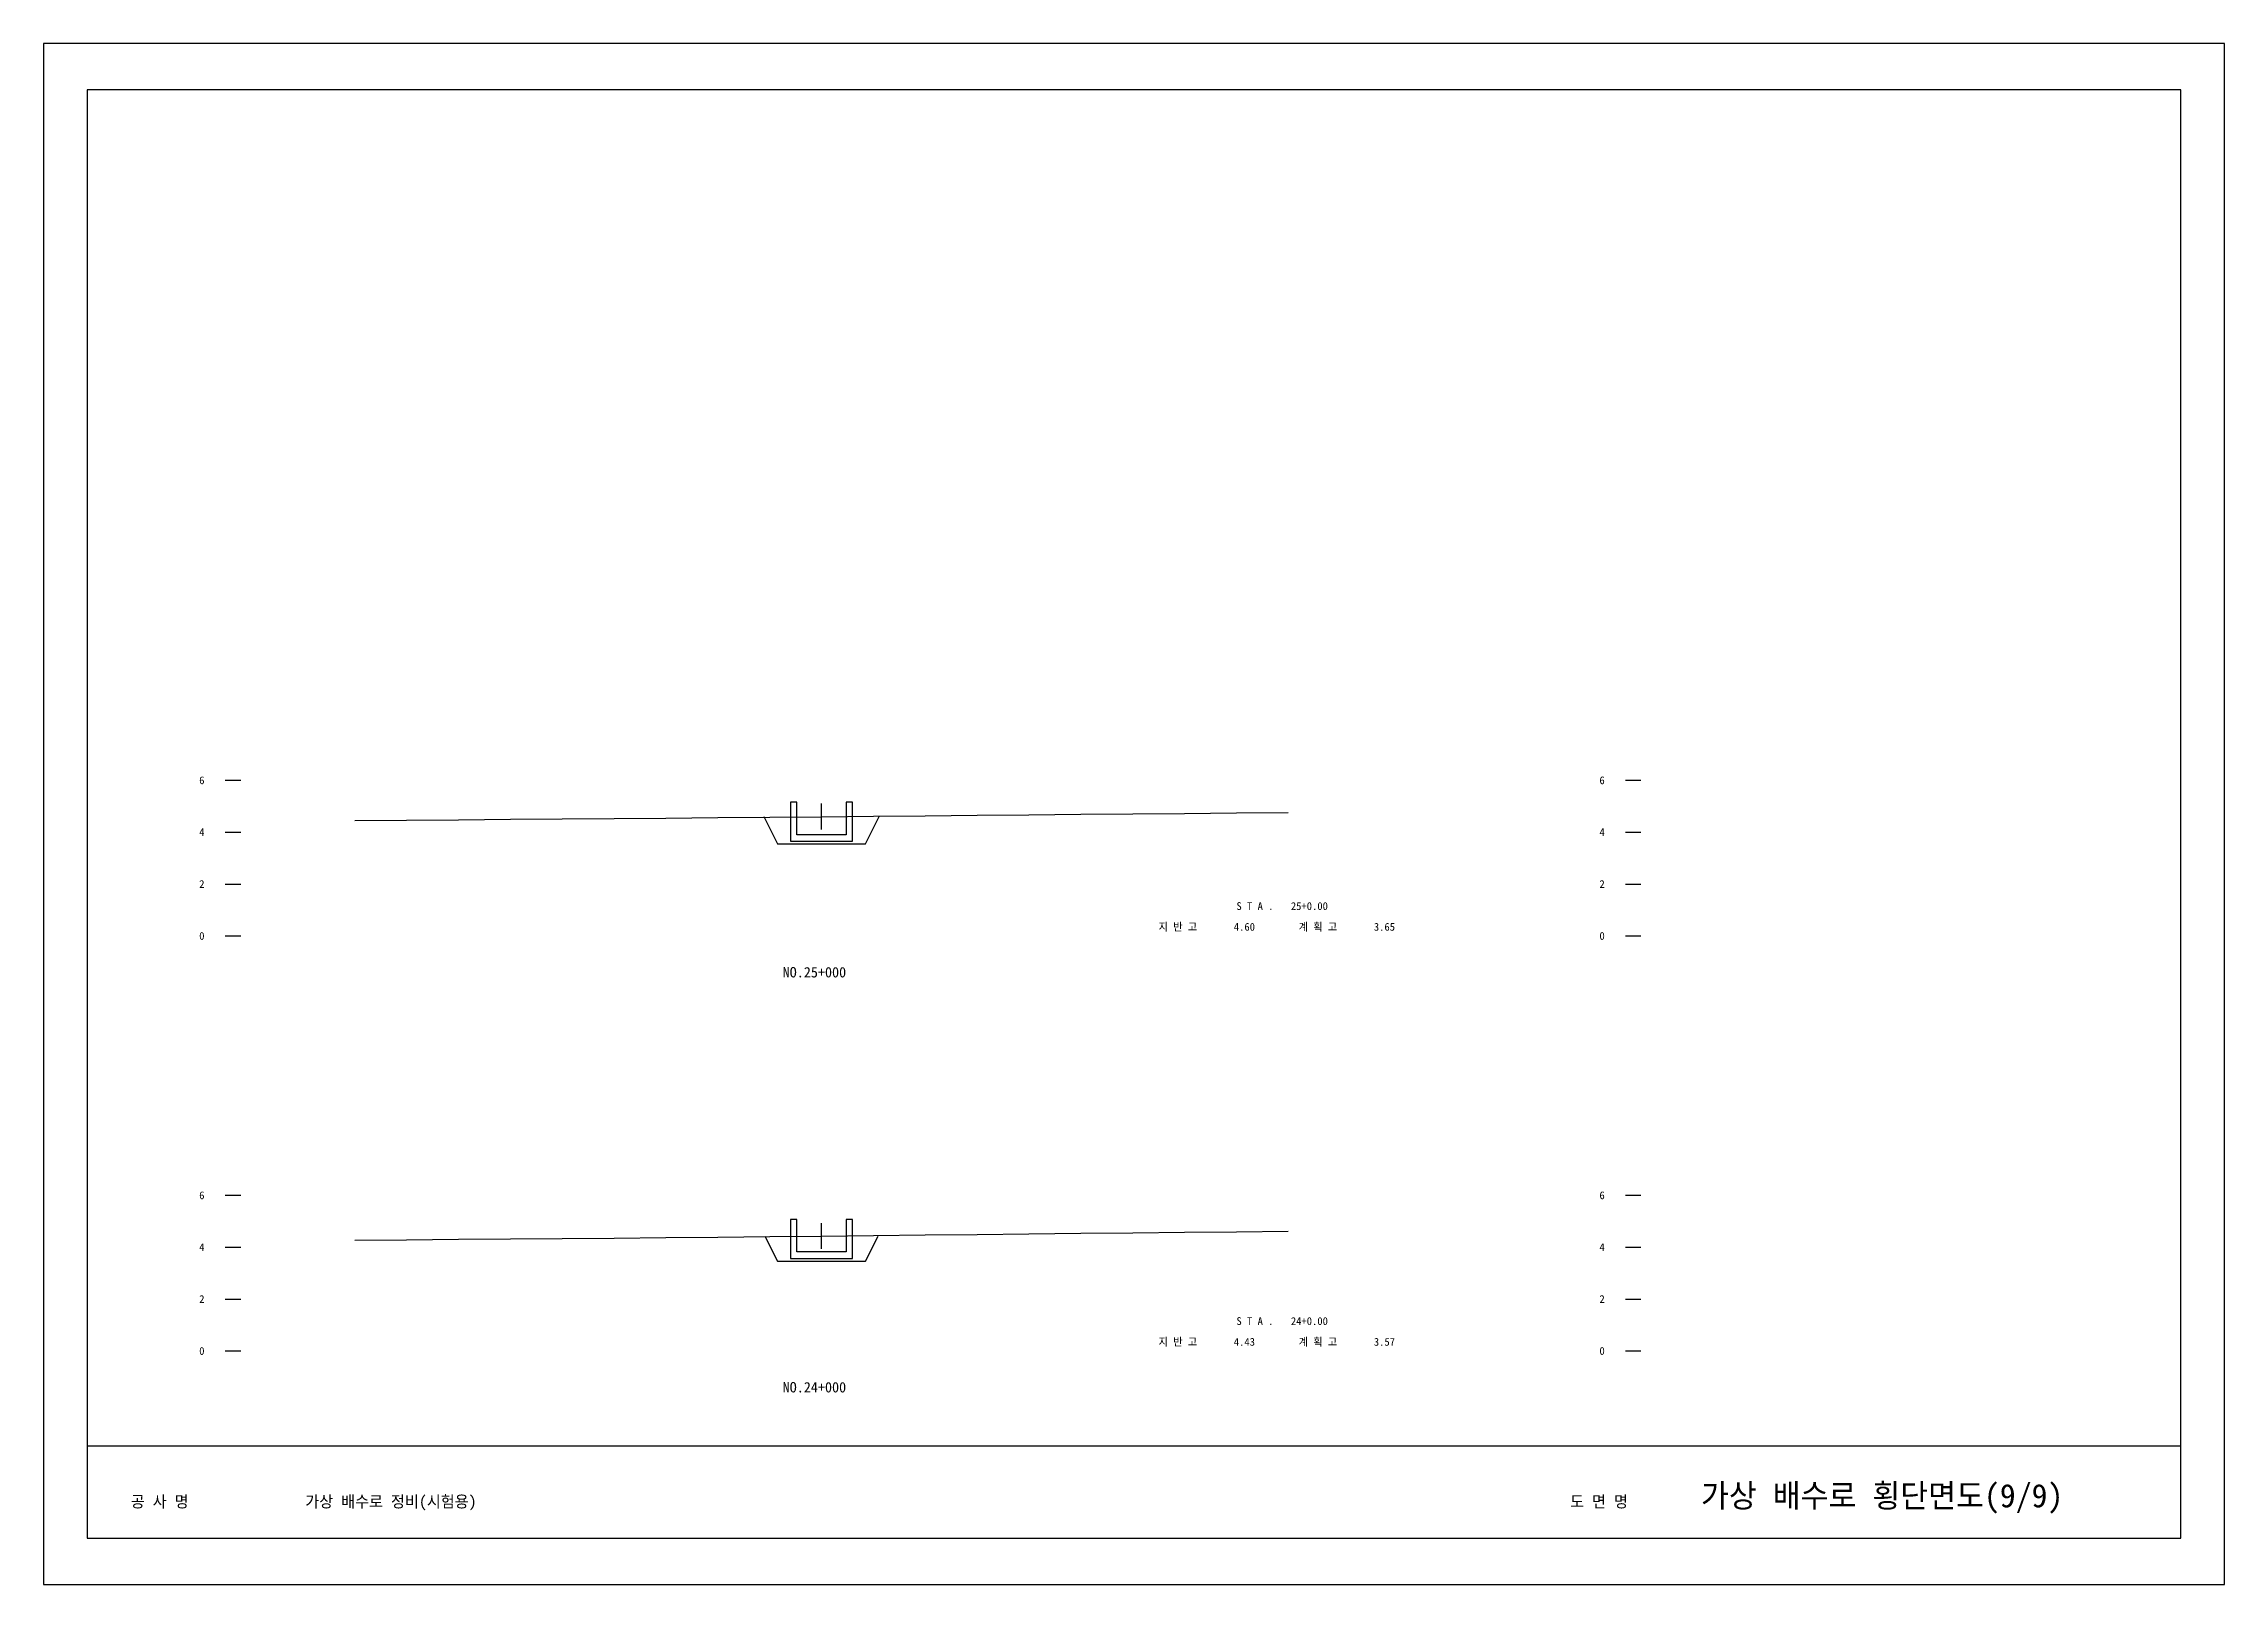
# Model space of a CAD drawing. Header units: millimetres. Extents: x 20000 to 30844, y 0 to 659.
# Drawn here: x 30760 to 30844.1, y 0 to 59.4 of the extents above; entities that cross this region are included whole.
import ezdxf

# ---------------------------------------------------------------- set-up
doc = ezdxf.new("R2010")
doc.units = ezdxf.units.MM
for name, color, linetype in [('dt1', 7, 'Continuous'), ('FORM', 7, 'Continuous'), ('GROUND', 3, 'Continuous'), ('STATION', 2, 'Continuous'), ('TICK', 1, 'Continuous'), ('계획선', 5, 'Continuous'), ('구조물', 4, 'Continuous')]:
    doc.layers.add(name, color=color, linetype=linetype)

msp = doc.modelspace()

# ---------------------------------------------------------------- texts
for s, p in [('S T A .', (30806, 26)), ('25+0.00', (30808.1, 26)), ('지 반 고', (30803, 25.2)), ('4.60', (30805.9, 25.2)), ('계 획 고', (30808.4, 25.2)), ('3.65', (30811.3, 25.2)), ('S T A .', (30806, 10)), ('24+0.00', (30808.1, 10)), ('지 반 고', (30803, 9.2)), ('4.43', (30805.9, 9.2)), ('계 획 고', (30808.4, 9.2)), ('3.57', (30811.3, 9.2))]:
    msp.add_text(s, height=0.3).set_placement(p)
at = {"layer": 'dt1'}
for s, p in [('6', (30766, 30.85)), ('6', (30820, 30.85)), ('4', (30766, 28.85)), ('4', (30820, 28.85)), ('2', (30766, 26.85)), ('2', (30820, 26.85)), ('0', (30766, 24.85)), ('0', (30820, 24.85)), ('6', (30766, 14.85)), ('6', (30820, 14.85)), ('4', (30766, 12.85)), ('4', (30820, 12.85)), ('2', (30766, 10.85)), ('2', (30820, 10.85)), ('0', (30766, 8.85)), ('0', (30820, 8.85))]:
    msp.add_text(s, height=0.3, dxfattribs=at).set_placement(p)
at = {"layer": 'FORM'}
for s, height, p in [('공 사 명', 0.45, (30763.364, 2.97)), ('가상 배수로 정비(시험용)', 0.45, (30770.092, 2.97)), ('도 면 명', 0.45, (30818.87, 2.97)), ('가상 배수로 횡단면도(9/9)', 0.9, (30823.916, 2.97))]:
    msp.add_text(s, height=height, dxfattribs=at).set_placement(p)
at = {"layer": 'STATION'}
for s, p in [('NO.25+000', (30788.5, 23.4)), ('NO.24+000', (30788.5, 7.4))]:
    msp.add_text(s, height=0.4, dxfattribs=at).set_placement(p)

# ---------------------------------------------------------------- linework, layer by layer
at = {"layer": 'dt1'}
for p, q in [((30767, 31), (30767.6, 31)), ((30821, 31), (30821.6, 31)), ((30767, 29), (30767.6, 29)), ((30821, 29), (30821.6, 29)), ((30767, 27), (30767.6, 27)), ((30821, 27), (30821.6, 27)), ((30767, 25), (30767.6, 25)), ((30821, 25), (30821.6, 25)), ((30767, 15), (30767.6, 15)), ((30821, 15), (30821.6, 15)), ((30767, 13), (30767.6, 13)), ((30821, 13), (30821.6, 13)), ((30767, 11), (30767.6, 11)), ((30821, 11), (30821.6, 11)), ((30767, 9), (30767.6, 9)), ((30821, 9), (30821.6, 9))]:
    msp.add_line(p, q, dxfattribs=at)
at = {"layer": 'FORM'}
msp.add_line((30761.682, 5.346), (30842.418, 5.346), dxfattribs=at)
for points in [[(30760, 0), (30844.1, 0), (30844.1, 59.4), (30760, 59.4)], [(30761.682, 1.782), (30842.418, 1.782), (30842.418, 57.618), (30761.682, 57.618)]]:
    msp.add_lwpolyline(points, close=True, dxfattribs=at)
at = {"layer": 'GROUND'}
for points in [[(30772, 29.455), (30774, 29.468), (30776, 29.481), (30778, 29.495), (30780, 29.511), (30782, 29.527), (30784, 29.543), (30786, 29.561), (30788, 29.578), (30790, 29.597), (30792, 29.615), (30794, 29.633), (30796, 29.652), (30798, 29.671), (30800, 29.689), (30802, 29.707), (30804, 29.725), (30806, 29.742), (30808, 29.758)], [(30772, 13.275), (30774, 13.288), (30776, 13.303), (30778, 13.318), (30780, 13.335), (30782, 13.352), (30784, 13.37), (30786, 13.389), (30788, 13.409), (30790, 13.429), (30792, 13.45), (30794, 13.471), (30796, 13.492), (30798, 13.513), (30800, 13.534), (30802, 13.555), (30804, 13.576), (30806, 13.596), (30808, 13.616)]]:
    msp.add_lwpolyline(points, dxfattribs=at)
at = {"layer": 'TICK'}
for p, q in [((30790, 29.1), (30790, 30.1)), ((30790, 12.93), (30790, 13.93))]:
    msp.add_line(p, q, dxfattribs=at)
at = {"layer": '계획선'}
for points in [[(30787.775, 29.6), (30788.3, 28.55), (30791.7, 28.55), (30792.225, 29.6)], [(30787.818, 13.43), (30788.3, 12.466), (30791.7, 12.466), (30792.182, 13.43)]]:
    msp.add_lwpolyline(points, dxfattribs=at)
at = {"layer": '구조물'}
for points in [[(30788.8, 28.65), (30791.2, 28.65), (30791.2, 30.15), (30790.95, 30.15), (30790.95, 28.9), (30789.05, 28.9), (30789.05, 30.15), (30788.8, 30.15)], [(30788.8, 12.566), (30791.2, 12.566), (30791.2, 14.066), (30790.95, 14.066), (30790.95, 12.816), (30789.05, 12.816), (30789.05, 14.066), (30788.8, 14.066)]]:
    msp.add_lwpolyline(points, close=True, dxfattribs=at)

msp.set_redraw_order([(e.dxf.handle, doc.entitydb.next_handle()) for e in msp.query("TEXT MTEXT ATTDEF DIMENSION ARC_DIMENSION")])  # texts and dimensions are drawn at this point

doc.saveas('drawing.dxf')
